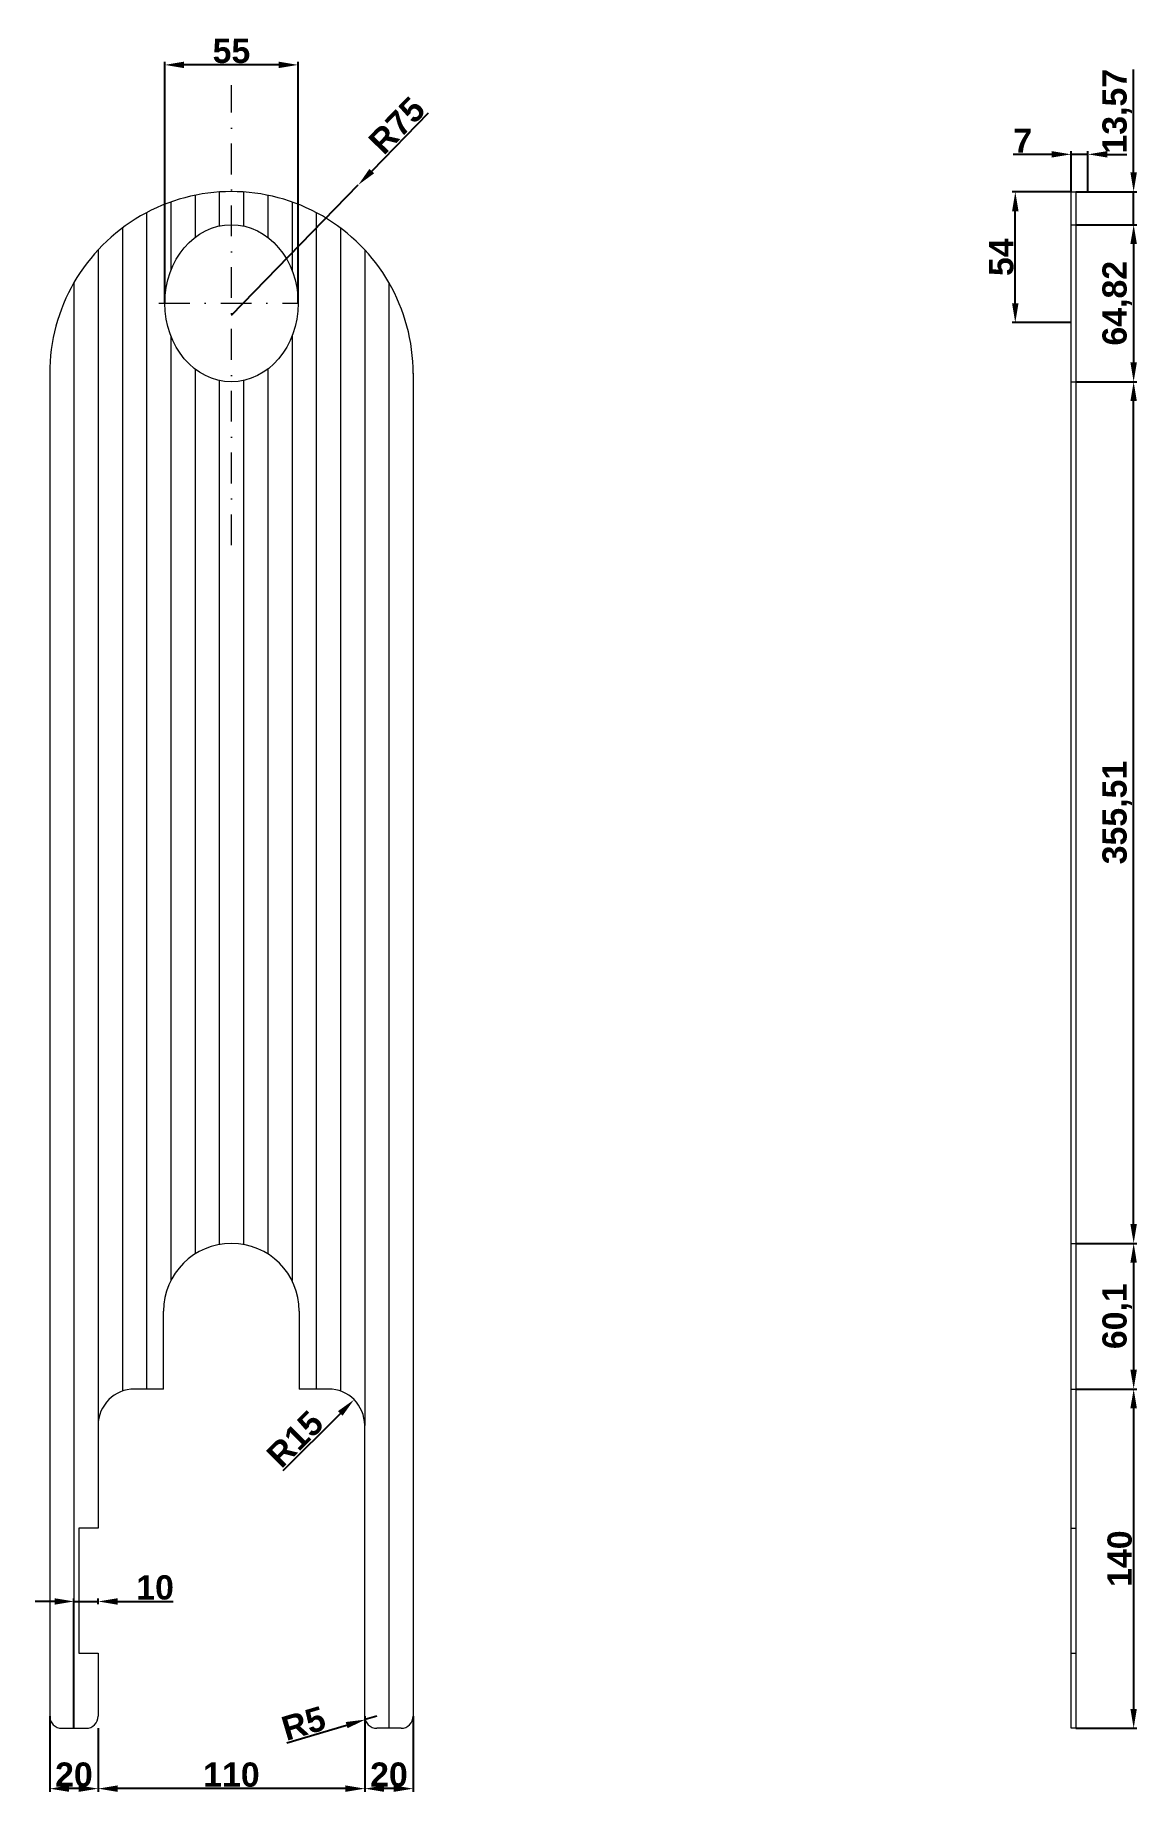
# Model space of a CAD drawing. Header units: millimetres. Extents: x -6 to 449, y -26 to 1066.
# Drawn here: x -6 to 449, y -26 to 699 of the extents above; entities that cross this region are included whole.
import ezdxf

# ---------------------------------------------------------------- set-up
doc = ezdxf.new("R2010")
doc.units = ezdxf.units.MM
doc.linetypes.add('TRAZO_Y_PUNTO', pattern=[25.4, 12.7, -6.35, 0, -6.35])
doc.linetypes.add('TRAZOS', pattern=[19.05, 12.7, -6.35])
for name, color, linetype, lineweight in [('01_Contornos', 7, 'Continuous', 20), ('02_Ocultas', 4, 'TRAZOS', 20), ('03_Ejes', 1, 'TRAZO_Y_PUNTO', 18), ('04_Cotas', 3, 'Continuous', 18)]:
    doc.layers.add(name, color=color, linetype=linetype, lineweight=lineweight)
doc.styles.add('EstiloCota', font='arialbd.ttf', dxfattribs={"height": 10})
doc.dimstyles.new('CotasUNE', dxfattribs={"dimtxt": 10, "dimasz": 8, "dimexe": 1.25, "dimexo": 0, "dimtad": 1, "dimtxsty": 'EstiloCota', "dimcen": 2.5, "dimclrd": 256, "dimclrt": 256, "dimadec": 0, "dimazin": 0, "dimtfac": 1, "dimtmove": 0, "dimatfit": 3, "dimfxl": 1, "dimarcsym": 0})

msp = doc.modelspace()

# ---------------------------------------------------------------- blocks, each defined once
blk = doc.blocks.new('*D1')
at = {"layer": '04_Cotas', "color": 0, "lineweight": -2, "transparency": 16777216}
for p, q in [((423.46, 555.61), (448.56, 555.61)), ((423.46, 200.1), (448.56, 200.1))]:
    blk.add_line(p, q, dxfattribs=at)
at = {"layer": '04_Cotas', "lineweight": -2, "transparency": 16777216}
blk.add_line((447.31, 208.1), (447.31, 547.61), dxfattribs=at)
at = {"layer": '04_Cotas', "transparency": 16777216}
for points in [[(445.97, 547.61), (448.64, 547.61), (447.31, 555.61)], [(445.97, 208.1), (448.64, 208.1), (447.31, 200.1)]]:
    blk.add_solid(points, dxfattribs=at)
at = {"layer": 'Defpoints', "color": 0, "transparency": 16777216}
for p in [(423.46, 555.61), (447.31, 555.61), (423.46, 200.1)]:
    blk.add_point(p, dxfattribs=at)
at = {"layer": '04_Cotas', "transparency": 16777216, "insert": (440.54, 377.85), "char_height": 10, "attachment_point": 5, "rotation": 90, "style": 'EstiloCota'}
blk.add_mtext('355,51', dxfattribs=at)
blk = doc.blocks.new('*D2')
at = {"layer": '04_Cotas', "color": 0, "lineweight": -2, "transparency": 16777216}
for p, q in [((423.46, 620.43), (448.56, 620.43)), ((423.46, 555.61), (448.56, 555.61))]:
    blk.add_line(p, q, dxfattribs=at)
at = {"layer": '04_Cotas', "lineweight": -2, "transparency": 16777216}
blk.add_line((447.31, 612.43), (447.31, 563.61), dxfattribs=at)
at = {"layer": '04_Cotas', "transparency": 16777216}
for points in [[(445.97, 612.43), (448.64, 612.43), (447.31, 620.43)], [(445.97, 563.61), (448.64, 563.61), (447.31, 555.61)]]:
    blk.add_solid(points, dxfattribs=at)
at = {"layer": 'Defpoints', "color": 0, "transparency": 16777216}
for p in [(423.46, 620.43), (423.46, 555.61), (447.31, 555.61)]:
    blk.add_point(p, dxfattribs=at)
at = {"layer": '04_Cotas', "transparency": 16777216, "insert": (440.54, 588.02), "char_height": 10, "attachment_point": 5, "rotation": 90, "style": 'EstiloCota'}
blk.add_mtext('64,82', dxfattribs=at)
blk = doc.blocks.new('*D3')
at = {"layer": '04_Cotas', "lineweight": -2, "transparency": 16777216}
for p, q in [((447.31, 642), (447.31, 684.48)), ((447.31, 620.43), (447.31, 634)), ((447.31, 612.43), (447.31, 604.43))]:
    blk.add_line(p, q, dxfattribs=at)
at = {"layer": '04_Cotas', "color": 0, "lineweight": -2, "transparency": 16777216}
for p, q in [((423.46, 634), (448.56, 634)), ((423.46, 620.43), (448.56, 620.43))]:
    blk.add_line(p, q, dxfattribs=at)
at = {"layer": '04_Cotas', "transparency": 16777216}
for points in [[(445.97, 642), (448.64, 642), (447.31, 634)], [(445.97, 612.43), (448.64, 612.43), (447.31, 620.43)]]:
    blk.add_solid(points, dxfattribs=at)
at = {"layer": 'Defpoints', "color": 0, "transparency": 16777216}
for p in [(423.46, 634), (447.31, 634), (423.46, 620.43)]:
    blk.add_point(p, dxfattribs=at)
at = {"layer": '04_Cotas', "transparency": 16777216, "insert": (440.54, 667.24), "char_height": 10, "attachment_point": 5, "rotation": 90, "style": 'EstiloCota'}
blk.add_mtext('13,57', dxfattribs=at)
blk = doc.blocks.new('*D4')
at = {"layer": '04_Cotas', "color": 0, "lineweight": -2, "transparency": 16777216}
for p, q in [((423.46, 140), (448.56, 140)), ((423.46, 0), (448.56, 0))]:
    blk.add_line(p, q, dxfattribs=at)
at = {"layer": '04_Cotas', "lineweight": -2, "transparency": 16777216}
blk.add_line((447.31, 132), (447.31, 8), dxfattribs=at)
at = {"layer": '04_Cotas', "transparency": 16777216}
for points in [[(445.97, 132), (448.64, 132), (447.31, 140)], [(445.97, 8), (448.64, 8), (447.31, 0)]]:
    blk.add_solid(points, dxfattribs=at)
at = {"layer": 'Defpoints', "color": 0, "transparency": 16777216}
for p in [(423.46, 140), (423.46, 0), (447.31, 0)]:
    blk.add_point(p, dxfattribs=at)
at = {"layer": '04_Cotas', "transparency": 16777216, "insert": (441.57, 70), "char_height": 10, "attachment_point": 5, "rotation": 90, "style": 'EstiloCota'}
blk.add_mtext('140', dxfattribs=at)
blk = doc.blocks.new('*D5')
at = {"layer": '04_Cotas', "lineweight": -2, "transparency": 16777216}
for p, q in [((413.46, 649.45), (397.66, 649.45)), ((428.46, 649.45), (421.46, 649.45)), ((436.46, 649.45), (444.46, 649.45))]:
    blk.add_line(p, q, dxfattribs=at)
at = {"layer": '04_Cotas', "color": 0, "lineweight": -2, "transparency": 16777216}
for p, q in [((421.46, 634), (421.46, 650.7)), ((428.46, 634), (428.46, 650.7))]:
    blk.add_line(p, q, dxfattribs=at)
at = {"layer": '04_Cotas', "transparency": 16777216}
for points in [[(413.46, 650.79), (413.46, 648.12), (421.46, 649.45)], [(436.46, 650.79), (436.46, 648.12), (428.46, 649.45)]]:
    blk.add_solid(points, dxfattribs=at)
at = {"layer": 'Defpoints', "color": 0, "transparency": 16777216}
for p in [(421.46, 649.45), (421.46, 634), (428.46, 634)]:
    blk.add_point(p, dxfattribs=at)
at = {"layer": '04_Cotas', "transparency": 16777216, "insert": (401.56, 655.08), "char_height": 10, "attachment_point": 5, "style": 'EstiloCota'}
blk.add_mtext('7', dxfattribs=at)
blk = doc.blocks.new('*D6')
at = {"layer": '04_Cotas', "color": 0, "lineweight": -2, "transparency": 16777216}
for p, q in [((130, 5), (130, -26.15)), ((150, 5), (150, -26.15))]:
    blk.add_line(p, q, dxfattribs=at)
at = {"layer": '04_Cotas', "lineweight": -2, "transparency": 16777216}
blk.add_line((142, -24.9), (138, -24.9), dxfattribs=at)
at = {"layer": '04_Cotas', "transparency": 16777216}
for points in [[(138, -23.56), (138, -26.23), (130, -24.9)], [(142, -23.56), (142, -26.23), (150, -24.9)]]:
    blk.add_solid(points, dxfattribs=at)
at = {"layer": 'Defpoints', "color": 0, "transparency": 16777216}
for p in [(130, 5), (150, 5), (130, -24.9)]:
    blk.add_point(p, dxfattribs=at)
at = {"layer": '04_Cotas', "transparency": 16777216, "insert": (140, -19.17), "char_height": 10, "attachment_point": 5, "style": 'EstiloCota'}
blk.add_mtext('20', dxfattribs=at)
blk = doc.blocks.new('*D7')
at = {"layer": '04_Cotas', "color": 0, "lineweight": -2, "transparency": 16777216}
for p, q in [((20, 0), (20, -26.15)), ((130, 0), (130, -26.15))]:
    blk.add_line(p, q, dxfattribs=at)
at = {"layer": '04_Cotas', "lineweight": -2, "transparency": 16777216}
blk.add_line((122, -24.9), (28, -24.9), dxfattribs=at)
at = {"layer": '04_Cotas', "transparency": 16777216}
for points in [[(28, -23.56), (28, -26.23), (20, -24.9)], [(122, -23.56), (122, -26.23), (130, -24.9)]]:
    blk.add_solid(points, dxfattribs=at)
at = {"layer": 'Defpoints', "color": 0, "transparency": 16777216}
for p in [(20, 0), (130, 0), (20, -24.9)]:
    blk.add_point(p, dxfattribs=at)
at = {"layer": '04_Cotas', "transparency": 16777216, "insert": (75, -19.17), "char_height": 10, "attachment_point": 5, "style": 'EstiloCota'}
blk.add_mtext('110', dxfattribs=at)
blk = doc.blocks.new('*D8')
at = {"layer": '04_Cotas', "color": 0, "lineweight": -2, "transparency": 16777216}
for p, q in [((0, 5), (0, -26.15)), ((20, 0), (20, -26.15))]:
    blk.add_line(p, q, dxfattribs=at)
at = {"layer": '04_Cotas', "lineweight": -2, "transparency": 16777216}
blk.add_line((12, -24.9), (8, -24.9), dxfattribs=at)
at = {"layer": '04_Cotas', "transparency": 16777216}
for points in [[(8, -23.56), (8, -26.23), (0, -24.9)], [(12, -23.56), (12, -26.23), (20, -24.9)]]:
    blk.add_solid(points, dxfattribs=at)
at = {"layer": 'Defpoints', "color": 0, "transparency": 16777216}
for p in [(0, 5), (20, 0), (0, -24.9)]:
    blk.add_point(p, dxfattribs=at)
at = {"layer": '04_Cotas', "transparency": 16777216, "insert": (10, -19.17), "char_height": 10, "attachment_point": 5, "style": 'EstiloCota'}
blk.add_mtext('20', dxfattribs=at)
blk = doc.blocks.new('*D9')
at = {"layer": '04_Cotas', "lineweight": -2, "transparency": 16777216}
for p, q in [((2, 52.34), (-6, 52.34)), ((10, 52.34), (20, 52.34)), ((28, 52.34), (50.99, 52.34))]:
    blk.add_line(p, q, dxfattribs=at)
at = {"layer": '04_Cotas', "color": 0, "lineweight": -2, "transparency": 16777216}
for p, q in [((10, 0), (10, 53.59)), ((20, 51.27), (20, 53.59))]:
    blk.add_line(p, q, dxfattribs=at)
at = {"layer": '04_Cotas', "transparency": 16777216}
for points in [[(2, 53.67), (2, 51), (10, 52.34)], [(28, 53.67), (28, 51), (20, 52.34)]]:
    blk.add_solid(points, dxfattribs=at)
at = {"layer": 'Defpoints', "color": 0, "transparency": 16777216}
for p in [(20, 52.34), (20, 51.27), (10, 0)]:
    blk.add_point(p, dxfattribs=at)
at = {"layer": '04_Cotas', "transparency": 16777216, "insert": (43.5, 58.07), "char_height": 10, "attachment_point": 5, "style": 'EstiloCota'}
blk.add_mtext('10', dxfattribs=at)
blk = doc.blocks.new('*D10')
at = {"layer": '04_Cotas', "color": 0, "lineweight": -2, "transparency": 16777216}
for p, q in [((47.5, 588.02), (47.5, 687.61)), ((102.5, 588.02), (102.5, 687.61))]:
    blk.add_line(p, q, dxfattribs=at)
at = {"layer": '04_Cotas', "lineweight": -2, "transparency": 16777216}
blk.add_line((94.5, 686.36), (55.5, 686.36), dxfattribs=at)
at = {"layer": '04_Cotas', "transparency": 16777216}
for points in [[(55.5, 687.7), (55.5, 685.03), (47.5, 686.36)], [(94.5, 687.7), (94.5, 685.03), (102.5, 686.36)]]:
    blk.add_solid(points, dxfattribs=at)
at = {"layer": 'Defpoints', "color": 0, "transparency": 16777216}
for p in [(47.5, 686.36), (47.5, 588.02), (102.5, 588.02)]:
    blk.add_point(p, dxfattribs=at)
at = {"layer": '04_Cotas', "transparency": 16777216, "insert": (75, 692.07), "char_height": 10, "attachment_point": 5, "style": 'EstiloCota'}
blk.add_mtext('55', dxfattribs=at)
blk = doc.blocks.new('*D11')
at = {"layer": '04_Cotas', "lineweight": -2, "transparency": 16777216}
blk.add_line((96.31, 106.31), (119.95, 129.95), dxfattribs=at)
at = {"layer": '04_Cotas', "transparency": 16777216}
blk.add_solid([(119.01, 130.89), (120.89, 129.01), (125.61, 135.61)], dxfattribs=at)
at = {"layer": 'Defpoints', "color": 0, "transparency": 16777216}
for p in [(125.61, 135.61), (115, 125)]:
    blk.add_point(p, dxfattribs=at)
at = {"layer": '04_Cotas', "transparency": 16777216, "insert": (101.25, 119.35), "char_height": 10, "attachment_point": 5, "rotation": 45, "style": 'EstiloCota'}
blk.add_mtext('R15', dxfattribs=at)
blk = doc.blocks.new('*D12')
at = {"layer": '04_Cotas', "lineweight": -2, "transparency": 16777216}
for p, q in [((97.93, -5.99), (122.54, 1.3)), ((135, 5), (130.21, 3.58))]:
    blk.add_line(p, q, dxfattribs=at)
at = {"layer": '04_Cotas', "transparency": 16777216}
blk.add_solid([(122.16, 2.58), (122.92, 0.03), (130.21, 3.58)], dxfattribs=at)
at = {"layer": 'Defpoints', "color": 0, "transparency": 16777216}
for p in [(130.21, 3.58), (135, 5)]:
    blk.add_point(p, dxfattribs=at)
at = {"layer": '04_Cotas', "transparency": 16777216, "insert": (104.78, 1.99), "char_height": 10, "attachment_point": 5, "rotation": 16.51498, "style": 'EstiloCota'}
blk.add_mtext('R5', dxfattribs=at)
blk = doc.blocks.new('*D13')
at = {"layer": '04_Cotas', "lineweight": -2, "transparency": 16777216}
for p, q in [((156.24, 666.49), (132.91, 642.54)), ((75, 583.08), (127.33, 636.81))]:
    blk.add_line(p, q, dxfattribs=at)
at = {"layer": '04_Cotas', "transparency": 16777216}
blk.add_solid([(131.96, 643.47), (133.87, 641.61), (127.33, 636.81)], dxfattribs=at)
at = {"layer": 'Defpoints', "color": 0, "transparency": 16777216}
for p in [(127.33, 636.81), (75, 583.08)]:
    blk.add_point(p, dxfattribs=at)
at = {"layer": '04_Cotas', "transparency": 16777216, "insert": (143.27, 661.36), "char_height": 10, "attachment_point": 5, "rotation": 45.75549, "style": 'EstiloCota'}
blk.add_mtext('R75', dxfattribs=at)
blk = doc.blocks.new('*D14')
at = {"layer": '04_Cotas', "color": 0, "lineweight": -2, "transparency": 16777216}
for p, q in [((421.46, 634), (397.22, 634)), ((421.46, 580), (397.22, 580))]:
    blk.add_line(p, q, dxfattribs=at)
at = {"layer": '04_Cotas', "lineweight": -2, "transparency": 16777216}
blk.add_line((398.47, 588), (398.47, 626), dxfattribs=at)
at = {"layer": '04_Cotas', "transparency": 16777216}
for points in [[(397.14, 626), (399.81, 626), (398.47, 634)], [(397.14, 588), (399.81, 588), (398.47, 580)]]:
    blk.add_solid(points, dxfattribs=at)
at = {"layer": 'Defpoints', "color": 0, "transparency": 16777216}
for p in [(398.47, 634), (421.46, 634), (421.46, 580)]:
    blk.add_point(p, dxfattribs=at)
at = {"layer": '04_Cotas', "transparency": 16777216, "insert": (392.74, 607), "char_height": 10, "attachment_point": 5, "rotation": 90, "style": 'EstiloCota'}
blk.add_mtext('54', dxfattribs=at)
blk = doc.blocks.new('*D43')
at = {"layer": '04_Cotas', "color": 0, "lineweight": -2, "transparency": 16777216}
for p, q in [((423.46, 200.1), (448.56, 200.1)), ((423.46, 140), (448.56, 140))]:
    blk.add_line(p, q, dxfattribs=at)
at = {"layer": '04_Cotas', "lineweight": -2, "transparency": 16777216}
blk.add_line((447.31, 192.1), (447.31, 148), dxfattribs=at)
at = {"layer": '04_Cotas', "transparency": 16777216}
for points in [[(445.97, 192.1), (448.64, 192.1), (447.31, 200.1)], [(445.97, 148), (448.64, 148), (447.31, 140)]]:
    blk.add_solid(points, dxfattribs=at)
at = {"layer": 'Defpoints', "color": 0, "transparency": 16777216}
for p in [(423.46, 200.1), (423.46, 140), (447.31, 140)]:
    blk.add_point(p, dxfattribs=at)
at = {"layer": '04_Cotas', "transparency": 16777216, "insert": (440.54, 170.05), "char_height": 10, "attachment_point": 5, "rotation": 90, "style": 'EstiloCota'}
blk.add_mtext('60,1', dxfattribs=at)

# ---------------------------------------------------------------- dimensions: what is measured, and where the dimension line sits
at = {"layer": '04_Cotas'}
for base, p1, p2, picture, middle in [((47.502, 686.364), (102.498, 588.02), (47.502, 588.02), '*D10', (75, 692.074)), ((20, 52.337), (10, 0), (20, 51.27), '*D9', (43.497, 58.067)), ((0, -24.897), (20, 0), (0, 5), '*D8', (10, -19.166)), ((20, -24.897), (130, 0), (20, 0), '*D7', (75, -19.166)), ((130, -24.897), (150, 5), (130, 5), '*D6', (140, -19.166))]:
    dim = msp.add_linear_dim(base=base, p1=p1, p2=p2, dimstyle='CotasUNE', dxfattribs=at)
    dim.commit()
    dim.dimension.update_dxf_attribs({"geometry": picture, "text_midpoint": middle})
for base, p1, p2, picture, middle in [((447.306, 634), (423.461, 620.43), (423.461, 634), '*D3', (440.545, 667.242)), ((398.474, 634), (421.461, 580), (421.461, 634), '*D14', (392.743, 607)), ((447.306, 555.61), (423.461, 620.43), (423.461, 555.61), '*D2', (440.545, 588.02)), ((447.306, 555.61), (423.461, 200.1), (423.461, 555.61), '*D1', (440.545, 377.855)), ((447.306, 140), (423.461, 200.1), (423.461, 140), '*D43', (440.545, 170.05)), ((447.306, 0), (423.461, 140), (423.461, 0), '*D4', (441.575, 70))]:
    dim = msp.add_linear_dim(base=base, p1=p1, p2=p2, angle=90, dimstyle='CotasUNE', dxfattribs=at)
    dim.commit()
    dim.dimension.update_dxf_attribs({"geometry": picture, "text_midpoint": middle})
for center, mpoint, picture, middle in [((75, 583.082), (127.329, 636.809), '*D13', (143.274, 661.364)), ((135, 5), (130.206, 3.579), '*D12', (104.776, 1.995))]:
    dim = msp.add_radius_dim(center=center, mpoint=mpoint, dimstyle='CotasUNE', dxfattribs=at)
    dim.commit()
    dim.dimension.update_dxf_attribs({"geometry": picture, "text_midpoint": middle})
dim = msp.add_linear_dim(base=(421.461, 649.452), p1=(428.461, 634), p2=(421.461, 634), dimstyle='CotasUNE', dxfattribs=at)
dim.commit()
dim.dimension.update_dxf_attribs({"geometry": '*D5', "text_midpoint": (401.559, 649.452), "dimtype": 160})
dim = msp.add_radius_dim(center=(115, 125), mpoint=(125.607, 135.607), dimstyle='CotasUNE', dxfattribs=at)
dim.commit()
dim.dimension.update_dxf_attribs({"geometry": '*D11', "text_midpoint": (105.302, 115.302), "dimtype": 164})

# ---------------------------------------------------------------- linework, layer by layer
at = {"layer": '01_Contornos'}
for p, q in [((60, 632.57), (60, 615.184)), ((70, 633.918), (70, 619.89)), ((80, 633.918), (80, 619.89)), ((90, 632.57), (90, 615.184)), ((421.461, 0), (421.461, 634)), ((421.461, 634), (423.461, 634)), ((423.461, 634), (423.461, 0)), ((40, 625.417), (40, 140)), ((50, 629.795), (50, 601.518)), ((100, 629.795), (100, 601.518)), ((110, 625.417), (110, 140)), ((30, 619.085), (30, 139.142)), ((120, 619.085), (120, 139.142)), ((20, 610.075), (20, 125)), ((130, 610.075), (130, 125)), ((10, 596.501), (10, 0)), ((140, 596.501), (140, 0)), ((50, 574.522), (50, 184.709)), ((100, 574.522), (100, 184.709)), ((0, 559.168), (0, 5)), ((60, 560.856), (60, 195.743)), ((90, 560.856), (90, 195.743)), ((150, 559.17), (150, 5)), ((70, 556.15), (70, 199.65)), ((80, 556.15), (80, 199.65)), ((47, 140), (47, 172.1)), ((103, 172.1), (103, 140)), ((47, 140), (35, 140)), ((115, 140), (103, 140)), ((20, 125), (20, 82.556)), ((130, 5), (130, 125)), ((20, 82.556), (12, 82.556)), ((12, 82.556), (12, 32.351)), ((12, 32.351), (12, 30.937)), ((12, 30.937), (20, 30.937)), ((20, 30.937), (20, 5)), ((5, 0), (15, 0)), ((145, 0), (135, 0)), ((423.461, 0), (421.461, 0))]:
    msp.add_line(p, q, dxfattribs=at)
for centre, radius, start, end in [((75, 559.085), 75, 359.935243, 180.063696), ((75, 172.1), 28, 0, 180), ((35, 125), 15, 90, 180), ((115, 125), 15, 0, 90), ((5, 5), 5, 180, 270), ((15, 5), 5, 270, 0), ((135, 5), 5, 180, 270), ((145, 5), 5, 270, 360)]:
    msp.add_arc(centre, radius, start, end, dxfattribs=at)
msp.add_ellipse((75, 588.02), major_axis=(0, -32.41), ratio=0.8484335, dxfattribs=at)
at = {"layer": '02_Ocultas'}
for p, q in [((421.461, 620.43), (423.461, 620.43)), ((421.461, 555.61), (423.461, 555.61)), ((421.461, 200.1), (423.461, 200.1)), ((421.461, 140), (423.461, 140)), ((421.461, 82.556), (423.461, 82.556)), ((421.461, 30.937), (423.461, 30.937))]:
    msp.add_line(p, q, dxfattribs=at)
at = {"layer": '03_Ejes'}
for p, q in [((75, 488.186), (75, 677.977)), ((45.092, 588.02), (102.498, 588.02)), ((408.463, 580), (423.461, 580))]:
    msp.add_line(p, q, dxfattribs=at)

msp.set_redraw_order([(e.dxf.handle, doc.entitydb.next_handle()) for e in msp.query("TEXT MTEXT ATTDEF DIMENSION ARC_DIMENSION")])  # texts and dimensions are drawn at this point

doc.saveas('drawing.dxf')
